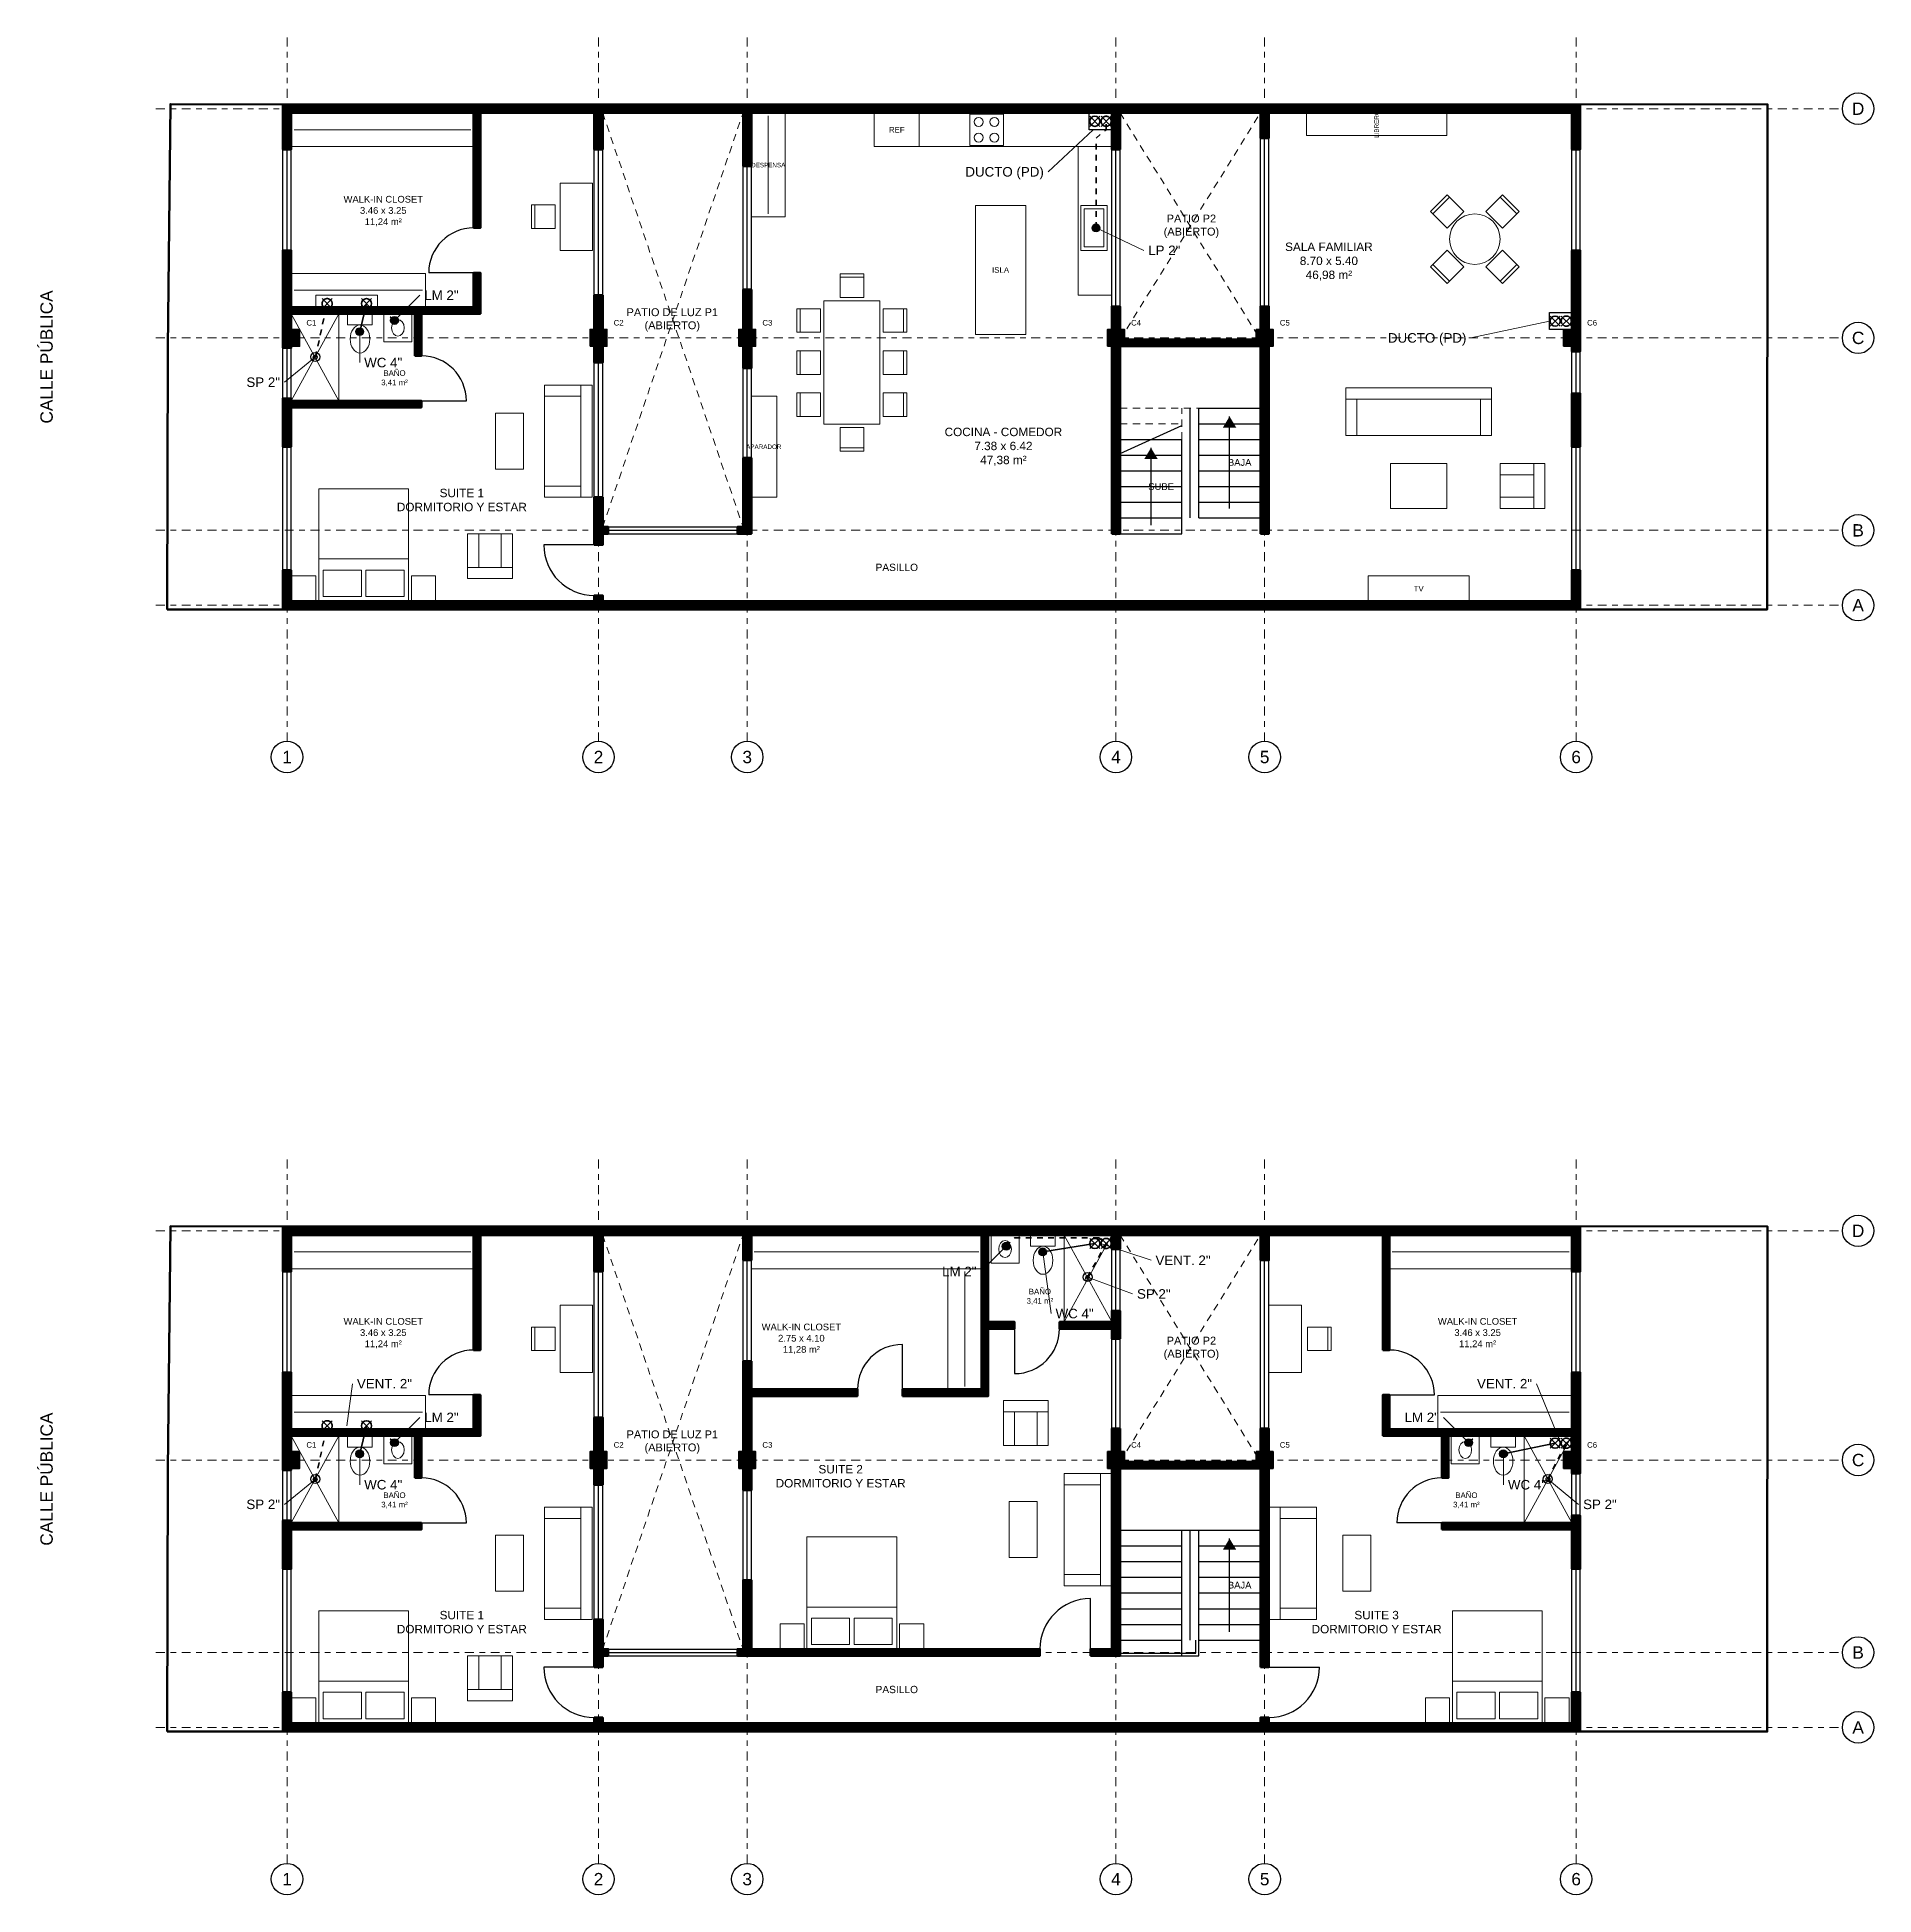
# Model space of a CAD drawing. Header units: metres. Extents: x -2.3 to 30.4, y -42.9 to 10.2.
# Drawn here: x -2.32 to 30.41, y -42.91 to -9.8 of the extents above; entities that cross this region are included whole.
import ezdxf
from ezdxf.enums import TextEntityAlignment as Align

# ---------------------------------------------------------------- set-up
doc = ezdxf.new("R2010")
doc.units = ezdxf.units.M
doc.linetypes.add('CENTER', pattern=[5.08, 3.175, -0.635, 0.635, -0.635])
doc.linetypes.add('DASHED', pattern=[1.524, 1.27, -0.254])
for name, color, linetype, lineweight in [('A-EJES', 8, 'CENTER', 13), ('A-EJES-TXT', 7, 'Continuous', 25), ('A-ESCALERA', 8, 'Continuous', 25), ('A-ESPACIOS', 7, 'Continuous', 25), ('A-MOBILIARIO', 8, 'Continuous', 18), ('A-MURO', 8, 'Continuous', 50), ('A-MURO-TRAMA', 8, 'Continuous', 9), ('A-PROYECCION', 8, 'DASHED', 18), ('A-PUERTA', 8, 'Continuous', 25), ('A-VENTANA', 8, 'Continuous', 25), ('E-COLUMNA', 8, 'Continuous', 35), ('S-ACC', 7, 'Continuous', 25), ('S-AJ', 4, 'DASHED', 35), ('S-AN', 3, 'Continuous', 35), ('S-FINO', 8, 'Continuous', 13), ('S-TXT', 7, 'Continuous', 18), ('T-LINDERO', 8, 'Continuous', 50)]:
    doc.layers.add(name, color=color, linetype=linetype, lineweight=lineweight)
doc.styles.add('ARIAL', font='arial.ttf')
pattern_1 = [(45, (0, 0), (-0.0020205576, 0.0020205576), [])]

msp = doc.modelspace()

# ---------------------------------------------------------------- texts
at = {"layer": 'A-EJES-TXT', "style": 'ARIAL'}
for s, p in [('D', (30.13, -11.075)), ('C', (30.13, -15.16)), ('B', (30.13, -18.59)), ('A', (30.13, -19.925)), ('1', (2.135, -22.63)), ('2', (7.685, -22.63)), ('3', (10.335, -22.63)), ('4', (16.905, -22.63)), ('5', (19.555, -22.63)), ('6', (25.105, -22.63)), ('D', (30.13, -31.075)), ('C', (30.13, -35.16)), ('B', (30.13, -38.59)), ('A', (30.13, -39.925)), ('1', (2.135, -42.63)), ('2', (7.685, -42.63)), ('3', (10.335, -42.63)), ('4', (16.905, -42.63)), ('5', (19.555, -42.63)), ('6', (25.105, -42.63))]:
    msp.add_text(s, height=0.22, dxfattribs=at).set_placement(p, align=Align.MIDDLE_CENTER)
at = {"layer": 'A-ESCALERA', "style": 'ARIAL'}
for s, p in [('BAJA', (19.11, -17.38)), ('SUBE', (17.71, -17.81)), ('BAJA', (19.11, -37.39))]:
    msp.add_text(s, height=0.12, dxfattribs=at).set_placement(p, align=Align.MIDDLE_CENTER)
at = {"layer": 'A-ESPACIOS', "style": 'ARIAL'}
for p in [(-2.15, -15.5), (-2.15, -35.5)]:
    msp.add_text('CALLE PÚBLICA', height=0.22, rotation=90, dxfattribs=at).set_placement(p, align=Align.MIDDLE_CENTER)
for p in [(13, -19.25), (13, -39.25)]:
    msp.add_text('PASILLO', height=0.13, dxfattribs=at).set_placement(p, align=Align.MIDDLE_CENTER)
at = {"layer": 'A-ESPACIOS', "attachment_point": 5, "style": 'ARIAL'}
for s, insert, char_height, width in [('WALK-IN CLOSET\\P3.46 x 3.25\\P11,24 m²', (3.85, -12.9), 0.12, 4), ('PATIO P2\\P(ABIERTO)', (18.25, -13.17), 0.14, 3), ('SALA FAMILIAR\\P8.70 x 5.40\\P46,98 m²', (20.7, -13.8), 0.15, 4), ('PATIO DE LUZ P1\\P(ABIERTO)', (9, -14.84), 0.14, 3), ('BAÑO\\P3,41 m²', (4.05, -15.88), 0.1, 4), ('COCINA - COMEDOR\\P7.38 x 6.42\\P47,38 m²', (14.9, -17.1), 0.15, 4), ('SUITE 1\\PDORMITORIO Y ESTAR', (5.25, -18.05), 0.15, 4), ('BAÑO\\P3,41 m²', (15.55, -32.25), 0.1, 4), ('WALK-IN CLOSET\\P3.46 x 3.25\\P11,24 m²', (3.85, -32.9), 0.12, 4), ('WALK-IN CLOSET\\P2.75 x 4.10\\P11,28 m²', (11.3, -33), 0.12, 4), ('WALK-IN CLOSET\\P3.46 x 3.25\\P11,24 m²', (23.35, -32.9), 0.12, 4), ('PATIO P2\\P(ABIERTO)', (18.25, -33.17), 0.14, 3), ('PATIO DE LUZ P1\\P(ABIERTO)', (9, -34.84), 0.14, 3), ('SUITE 2\\PDORMITORIO Y ESTAR', (12, -35.45), 0.15, 4), ('BAÑO\\P3,41 m²', (4.05, -35.88), 0.1, 4), ('BAÑO\\P3,41 m²', (23.15, -35.88), 0.1, 4), ('SUITE 1\\PDORMITORIO Y ESTAR', (5.25, -38.05), 0.15, 4), ('SUITE 3\\PDORMITORIO Y ESTAR', (21.55, -38.05), 0.15, 4)]:
    msp.add_mtext(s, dxfattribs=dict(at, insert=insert, char_height=char_height, width=width))
at = {"layer": 'A-MOBILIARIO', "style": 'ARIAL'}
msp.add_text('LIBRERO', height=0.08, rotation=90, dxfattribs=at).set_placement((21.55, -11.35), align=Align.MIDDLE_CENTER)
for s, height, p in [('REF', 0.1, (13, -11.45)), ('DESPENSA', 0.08, (10.71, -12.08)), ('ISLA', 0.1, (14.85, -13.95)), ('APARADOR', 0.08, (10.63, -17.1)), ('TV', 0.1, (22.3, -19.63))]:
    msp.add_text(s, height=height, dxfattribs=at).set_placement(p, align=Align.MIDDLE_CENTER)
at = {"layer": 'E-COLUMNA', "style": 'ARIAL'}
for s, p in [('C1', (2.48, -14.89)), ('C2', (7.955, -14.89)), ('C3', (10.605, -14.89)), ('C4', (17.175, -14.89)), ('C5', (19.825, -14.89)), ('C6', (25.3, -14.89)), ('C1', (2.48, -34.89)), ('C2', (7.955, -34.89)), ('C3', (10.605, -34.89)), ('C4', (17.175, -34.89)), ('C5', (19.825, -34.89)), ('C6', (25.3, -34.89))]:
    msp.add_text(s, height=0.1, dxfattribs=at).set_placement(p, align=Align.MIDDLE_LEFT)
at = {"layer": 'S-TXT', "style": 'ARIAL'}
for s, p in [('DUCTO (PD)', (15.62, -12.2)), ('DUCTO (PD)', (23.15, -15.16)), ('SP 2"', (2.01, -15.95)), ('LM 2"', (14.42, -31.8)), ('VENT. 2"', (24.32, -33.8)), ('LM 2"', (22.66, -34.4)), ('SP 2"', (2.01, -35.95))]:
    msp.add_text(s, height=0.17, dxfattribs=at).set_placement(p, align=Align.MIDDLE_RIGHT)
for s, p in [('LP 2"', (17.48, -13.6)), ('LM 2"', (4.58, -14.4)), ('WC 4"', (3.51, -15.6)), ('VENT. 2"', (17.61, -31.6)), ('SP 2"', (17.28, -32.2)), ('WC 4"', (15.83, -32.55)), ('VENT. 2"', (3.38, -33.8)), ('LM 2"', (4.58, -34.4)), ('WC 4"', (3.51, -35.6)), ('WC 4"', (23.89, -35.6)), ('SP 2"', (25.23, -35.95))]:
    msp.add_text(s, height=0.17, dxfattribs=at).set_placement(p, align=Align.MIDDLE_LEFT)

# ---------------------------------------------------------------- hatches: boundary and pattern name
at = {"layer": 'A-MURO-TRAMA'}
h = msp.add_hatch(dxfattribs=at)
h.set_pattern_fill('ANSI31', scale=0.03)
h.set_pattern_definition(pattern_1)
h.paths.add_polyline_path([(2.06, -11.15), (2.06, -11), (25.18, -11), (25.18, -11.15)])
h = msp.add_hatch(dxfattribs=at)
h.set_pattern_fill('ANSI31', scale=0.03)
h.set_pattern_definition(pattern_1)
h.paths.add_polyline_path([(2.06, -11.8), (2.06, -11.15), (2.21, -11.15), (2.21, -11.8)])
h = msp.add_hatch(dxfattribs=at)
h.set_pattern_fill('ANSI31', scale=0.03)
h.set_pattern_definition(pattern_1)
h.paths.add_polyline_path([(5.46, -13.2), (5.46, -11.15), (5.58, -11.15), (5.58, -13.2)])
h = msp.add_hatch(dxfattribs=at)
h.set_pattern_fill('ANSI31', scale=0.03)
h.set_pattern_definition(pattern_1)
h.paths.add_polyline_path([(7.61, -11.8), (7.61, -11.15), (7.76, -11.15), (7.76, -11.8)])
h = msp.add_hatch(dxfattribs=at)
h.set_pattern_fill('ANSI31', scale=0.03)
h.set_pattern_definition(pattern_1)
h.paths.add_polyline_path([(10.26, -12.1), (10.26, -11.15), (10.41, -11.15), (10.41, -12.1)])
h = msp.add_hatch(dxfattribs=at)
h.set_pattern_fill('ANSI31', scale=0.03)
h.set_pattern_definition(pattern_1)
h.paths.add_polyline_path([(16.83, -11.8), (16.83, -11.15), (16.98, -11.15), (16.98, -11.8)])
h = msp.add_hatch(dxfattribs=at)
h.set_pattern_fill('ANSI31', scale=0.03)
h.set_pattern_definition(pattern_1)
h.paths.add_polyline_path([(19.48, -11.6), (19.48, -11.15), (19.63, -11.15), (19.63, -11.6)])
h = msp.add_hatch(dxfattribs=at)
h.set_pattern_fill('ANSI31', scale=0.03)
h.set_pattern_definition(pattern_1)
h.paths.add_polyline_path([(25.03, -11.8), (25.03, -11.15), (25.18, -11.15), (25.18, -11.8)])
h = msp.add_hatch(dxfattribs=at)
h.set_pattern_fill('ANSI31', scale=0.03)
h.set_pattern_definition(pattern_1)
h.paths.add_polyline_path([(2.06, -15.34), (2.06, -13.6), (2.21, -13.6), (2.21, -15.34)])
h = msp.add_hatch(dxfattribs=at)
h.set_pattern_fill('ANSI31', scale=0.03)
h.set_pattern_definition(pattern_1)
h.paths.add_polyline_path([(25.03, -15.4), (25.03, -13.6), (25.18, -13.6), (25.18, -15.4)])
h = msp.add_hatch(dxfattribs=at)
h.set_pattern_fill('ANSI31', scale=0.03)
h.set_pattern_definition(pattern_1)
h.paths.add_polyline_path([(5.46, -14.61), (5.46, -14), (5.58, -14), (5.58, -14.61)])
h = msp.add_hatch(dxfattribs=at)
h.set_pattern_fill('ANSI31', scale=0.03)
h.set_pattern_definition(pattern_1)
h.paths.add_polyline_path([(7.61, -15.6), (7.61, -14.4), (7.76, -14.4), (7.76, -15.6)])
h = msp.add_hatch(dxfattribs=at)
h.set_pattern_fill('ANSI31', scale=0.03)
h.set_pattern_definition(pattern_1)
h.paths.add_polyline_path([(10.26, -15.7), (10.26, -14.3), (10.41, -14.3), (10.41, -15.7)])
h = msp.add_hatch(dxfattribs=at)
h.set_pattern_fill('ANSI31', scale=0.03)
h.set_pattern_definition(pattern_1)
h.paths.add_polyline_path([(2.21, -14.73), (2.21, -14.61), (5.58, -14.61), (5.58, -14.73)])
h = msp.add_hatch(dxfattribs=at)
h.set_pattern_fill('ANSI31', scale=0.03)
h.set_pattern_definition(pattern_1)
h.paths.add_polyline_path([(4.41, -15.48), (4.41, -14.73), (4.53, -14.73), (4.53, -15.48)])
h = msp.add_hatch(dxfattribs=at)
h.set_pattern_fill('ANSI31', scale=0.03)
h.set_pattern_definition(pattern_1)
h.paths.add_polyline_path([(16.83, -18.65), (16.83, -14.6), (16.98, -14.6), (16.98, -18.65)])
h = msp.add_hatch(dxfattribs=at)
h.set_pattern_fill('ANSI31', scale=0.03)
h.set_pattern_definition(pattern_1)
h.paths.add_polyline_path([(19.48, -18.65), (19.48, -14.6), (19.63, -14.6), (19.63, -18.65)])
h = msp.add_hatch(dxfattribs=at)
h.set_pattern_fill('ANSI31', scale=0.03)
h.set_pattern_definition(pattern_1)
h.paths.add_polyline_path([(16.98, -15.31), (16.98, -15.19), (19.48, -15.19), (19.48, -15.31)])
h = msp.add_hatch(dxfattribs=at)
h.set_pattern_fill('ANSI31', scale=0.03)
h.set_pattern_definition(pattern_1)
h.paths.add_polyline_path([(25.03, -17.1), (25.03, -16.15), (25.18, -16.15), (25.18, -17.1)])
h = msp.add_hatch(dxfattribs=at)
h.set_pattern_fill('ANSI31', scale=0.03)
h.set_pattern_definition(pattern_1)
h.paths.add_polyline_path([(2.06, -17.1), (2.06, -16.24), (2.21, -16.24), (2.21, -17.1)])
h = msp.add_hatch(dxfattribs=at)
h.set_pattern_fill('ANSI31', scale=0.03)
h.set_pattern_definition(pattern_1)
h.paths.add_polyline_path([(2.21, -16.4), (2.21, -16.28), (4.53, -16.28), (4.53, -16.4)])
h = msp.add_hatch(dxfattribs=at)
h.set_pattern_fill('ANSI31', scale=0.03)
h.set_pattern_definition(pattern_1)
h.paths.add_polyline_path([(10.26, -18.53), (10.26, -17.3), (10.41, -17.3), (10.41, -18.53)])
h = msp.add_hatch(dxfattribs=at)
h.set_pattern_fill('ANSI31', scale=0.03)
h.set_pattern_definition(pattern_1)
h.paths.add_polyline_path([(7.61, -18.85), (7.61, -18), (7.76, -18), (7.76, -18.85)])
h = msp.add_hatch(dxfattribs=at)
h.set_pattern_fill('ANSI31', scale=0.03)
h.set_pattern_definition(pattern_1)
h.paths.add_polyline_path([(7.76, -18.65), (7.76, -18.53), (7.86, -18.53), (7.86, -18.65)])
h = msp.add_hatch(dxfattribs=at)
h.set_pattern_fill('ANSI31', scale=0.03)
h.set_pattern_definition(pattern_1)
h.paths.add_polyline_path([(10.16, -18.65), (10.16, -18.53), (10.41, -18.53), (10.41, -18.65)])
h = msp.add_hatch(dxfattribs=at)
h.set_pattern_fill('ANSI31', scale=0.03)
h.set_pattern_definition(pattern_1)
h.paths.add_polyline_path([(2.06, -19.85), (2.06, -19.3), (2.21, -19.3), (2.21, -19.85)])
h = msp.add_hatch(dxfattribs=at)
h.set_pattern_fill('ANSI31', scale=0.03)
h.set_pattern_definition(pattern_1)
h.paths.add_polyline_path([(25.03, -19.85), (25.03, -19.3), (25.18, -19.3), (25.18, -19.85)])
h = msp.add_hatch(dxfattribs=at)
h.set_pattern_fill('ANSI31', scale=0.03)
h.set_pattern_definition(pattern_1)
h.paths.add_polyline_path([(2.06, -20), (2.06, -19.85), (25.18, -19.85), (25.18, -20)])
h = msp.add_hatch(dxfattribs=at)
h.set_pattern_fill('ANSI31', scale=0.03)
h.set_pattern_definition(pattern_1)
h.paths.add_polyline_path([(7.61, -19.85), (7.61, -19.75), (7.76, -19.75), (7.76, -19.85)])
h = msp.add_hatch(dxfattribs=at)
h.set_pattern_fill('ANSI31', scale=0.03)
h.set_pattern_definition(pattern_1)
h.paths.add_polyline_path([(2.06, -31.15), (2.06, -31), (25.18, -31), (25.18, -31.15)])
h = msp.add_hatch(dxfattribs=at)
h.set_pattern_fill('ANSI31', scale=0.03)
h.set_pattern_definition(pattern_1)
h.paths.add_polyline_path([(2.06, -31.8), (2.06, -31.15), (2.21, -31.15), (2.21, -31.8)])
h = msp.add_hatch(dxfattribs=at)
h.set_pattern_fill('ANSI31', scale=0.03)
h.set_pattern_definition(pattern_1)
h.paths.add_polyline_path([(5.46, -33.2), (5.46, -31.15), (5.58, -31.15), (5.58, -33.2)])
h = msp.add_hatch(dxfattribs=at)
h.set_pattern_fill('ANSI31', scale=0.03)
h.set_pattern_definition(pattern_1)
h.paths.add_polyline_path([(7.61, -31.8), (7.61, -31.15), (7.76, -31.15), (7.76, -31.8)])
h = msp.add_hatch(dxfattribs=at)
h.set_pattern_fill('ANSI31', scale=0.03)
h.set_pattern_definition(pattern_1)
h.paths.add_polyline_path([(10.26, -31.6), (10.26, -31.15), (10.41, -31.15), (10.41, -31.6)])
h = msp.add_hatch(dxfattribs=at)
h.set_pattern_fill('ANSI31', scale=0.03)
h.set_pattern_definition(pattern_1)
h.paths.add_polyline_path([(14.51, -34.02), (14.51, -31.15), (14.63, -31.15), (14.63, -34.02)])
h = msp.add_hatch(dxfattribs=at)
h.set_pattern_fill('ANSI31', scale=0.03)
h.set_pattern_definition(pattern_1)
h.paths.add_polyline_path([(16.83, -31.4), (16.83, -31.15), (16.98, -31.15), (16.98, -31.4)])
h = msp.add_hatch(dxfattribs=at)
h.set_pattern_fill('ANSI31', scale=0.03)
h.set_pattern_definition(pattern_1)
h.paths.add_polyline_path([(19.48, -31.6), (19.48, -31.15), (19.63, -31.15), (19.63, -31.6)])
h = msp.add_hatch(dxfattribs=at)
h.set_pattern_fill('ANSI31', scale=0.03)
h.set_pattern_definition(pattern_1)
h.paths.add_polyline_path([(21.66, -33.2), (21.66, -31.15), (21.78, -31.15), (21.78, -33.2)])
h = msp.add_hatch(dxfattribs=at)
h.set_pattern_fill('ANSI31', scale=0.03)
h.set_pattern_definition(pattern_1)
h.paths.add_polyline_path([(25.03, -31.8), (25.03, -31.15), (25.18, -31.15), (25.18, -31.8)])
h = msp.add_hatch(dxfattribs=at)
h.set_pattern_fill('ANSI31', scale=0.03)
h.set_pattern_definition(pattern_1)
h.paths.add_polyline_path([(14.51, -32.82), (14.51, -32.7), (14.63, -32.7), (14.63, -32.82)])
h = msp.add_hatch(dxfattribs=at)
h.set_pattern_fill('ANSI31', scale=0.03)
h.set_pattern_definition(pattern_1)
h.paths.add_polyline_path([(14.63, -32.82), (14.63, -32.7), (15.1, -32.7), (15.1, -32.82)])
h = msp.add_hatch(dxfattribs=at)
h.set_pattern_fill('ANSI31', scale=0.03)
h.set_pattern_definition(pattern_1)
h.paths.add_polyline_path([(15.9, -32.82), (15.9, -32.7), (16.83, -32.7), (16.83, -32.82)])
h = msp.add_hatch(dxfattribs=at)
h.set_pattern_fill('ANSI31', scale=0.03)
h.set_pattern_definition(pattern_1)
h.paths.add_polyline_path([(16.83, -33), (16.83, -32.5), (16.98, -32.5), (16.98, -33)])
h = msp.add_hatch(dxfattribs=at)
h.set_pattern_fill('ANSI31', scale=0.03)
h.set_pattern_definition(pattern_1)
h.paths.add_polyline_path([(10.26, -35.7), (10.26, -33.4), (10.41, -33.4), (10.41, -35.7)])
h = msp.add_hatch(dxfattribs=at)
h.set_pattern_fill('ANSI31', scale=0.03)
h.set_pattern_definition(pattern_1)
h.paths.add_polyline_path([(2.06, -35.34), (2.06, -33.6), (2.21, -33.6), (2.21, -35.34)])
h = msp.add_hatch(dxfattribs=at)
h.set_pattern_fill('ANSI31', scale=0.03)
h.set_pattern_definition(pattern_1)
h.paths.add_polyline_path([(25.03, -35.4), (25.03, -33.6), (25.18, -33.6), (25.18, -35.4)])
h = msp.add_hatch(dxfattribs=at)
h.set_pattern_fill('ANSI31', scale=0.03)
h.set_pattern_definition(pattern_1)
h.paths.add_polyline_path([(5.46, -34.61), (5.46, -34), (5.58, -34), (5.58, -34.61)])
h = msp.add_hatch(dxfattribs=at)
h.set_pattern_fill('ANSI31', scale=0.03)
h.set_pattern_definition(pattern_1)
h.paths.add_polyline_path([(10.41, -34.02), (10.41, -33.9), (12.3, -33.9), (12.3, -34.02)])
h = msp.add_hatch(dxfattribs=at)
h.set_pattern_fill('ANSI31', scale=0.03)
h.set_pattern_definition(pattern_1)
h.paths.add_polyline_path([(13.1, -34.02), (13.1, -33.9), (14.51, -33.9), (14.51, -34.02)])
h = msp.add_hatch(dxfattribs=at)
h.set_pattern_fill('ANSI31', scale=0.03)
h.set_pattern_definition(pattern_1)
h.paths.add_polyline_path([(21.66, -34.61), (21.66, -34), (21.78, -34), (21.78, -34.61)])
h = msp.add_hatch(dxfattribs=at)
h.set_pattern_fill('ANSI31', scale=0.03)
h.set_pattern_definition(pattern_1)
h.paths.add_polyline_path([(7.61, -35.6), (7.61, -34.4), (7.76, -34.4), (7.76, -35.6)])
h = msp.add_hatch(dxfattribs=at)
h.set_pattern_fill('ANSI31', scale=0.03)
h.set_pattern_definition(pattern_1)
h.paths.add_polyline_path([(2.21, -34.73), (2.21, -34.61), (5.58, -34.61), (5.58, -34.73)])
h = msp.add_hatch(dxfattribs=at)
h.set_pattern_fill('ANSI31', scale=0.03)
h.set_pattern_definition(pattern_1)
h.paths.add_polyline_path([(4.41, -35.48), (4.41, -34.73), (4.53, -34.73), (4.53, -35.48)])
h = msp.add_hatch(dxfattribs=at)
h.set_pattern_fill('ANSI31', scale=0.03)
h.set_pattern_definition(pattern_1)
h.paths.add_polyline_path([(16.83, -38.65), (16.83, -34.6), (16.98, -34.6), (16.98, -38.65)])
h = msp.add_hatch(dxfattribs=at)
h.set_pattern_fill('ANSI31', scale=0.03)
h.set_pattern_definition(pattern_1)
h.paths.add_polyline_path([(19.48, -38.85), (19.48, -34.6), (19.63, -34.6), (19.63, -38.85)])
h = msp.add_hatch(dxfattribs=at)
h.set_pattern_fill('ANSI31', scale=0.03)
h.set_pattern_definition(pattern_1)
h.paths.add_polyline_path([(21.66, -34.73), (21.66, -34.61), (25.03, -34.61), (25.03, -34.73)])
h = msp.add_hatch(dxfattribs=at)
h.set_pattern_fill('ANSI31', scale=0.03)
h.set_pattern_definition(pattern_1)
h.paths.add_polyline_path([(22.71, -35.48), (22.71, -34.73), (22.83, -34.73), (22.83, -35.48)])
h = msp.add_hatch(dxfattribs=at)
h.set_pattern_fill('ANSI31', scale=0.03)
h.set_pattern_definition(pattern_1)
h.paths.add_polyline_path([(16.98, -35.31), (16.98, -35.19), (19.48, -35.19), (19.48, -35.31)])
h = msp.add_hatch(dxfattribs=at)
h.set_pattern_fill('ANSI31', scale=0.03)
h.set_pattern_definition(pattern_1)
h.paths.add_polyline_path([(2.06, -37.1), (2.06, -36.24), (2.21, -36.24), (2.21, -37.1)])
h = msp.add_hatch(dxfattribs=at)
h.set_pattern_fill('ANSI31', scale=0.03)
h.set_pattern_definition(pattern_1)
h.paths.add_polyline_path([(2.21, -36.4), (2.21, -36.28), (4.53, -36.28), (4.53, -36.4)])
h = msp.add_hatch(dxfattribs=at)
h.set_pattern_fill('ANSI31', scale=0.03)
h.set_pattern_definition(pattern_1)
h.paths.add_polyline_path([(22.71, -36.4), (22.71, -36.28), (25.03, -36.28), (25.03, -36.4)])
h = msp.add_hatch(dxfattribs=at)
h.set_pattern_fill('ANSI31', scale=0.03)
h.set_pattern_definition(pattern_1)
h.paths.add_polyline_path([(25.03, -37.1), (25.03, -36.15), (25.18, -36.15), (25.18, -37.1)])
h = msp.add_hatch(dxfattribs=at)
h.set_pattern_fill('ANSI31', scale=0.03)
h.set_pattern_definition(pattern_1)
h.paths.add_polyline_path([(10.26, -38.53), (10.26, -37.3), (10.41, -37.3), (10.41, -38.53)])
h = msp.add_hatch(dxfattribs=at)
h.set_pattern_fill('ANSI31', scale=0.03)
h.set_pattern_definition(pattern_1)
h.paths.add_polyline_path([(7.61, -38.85), (7.61, -38), (7.76, -38), (7.76, -38.85)])
h = msp.add_hatch(dxfattribs=at)
h.set_pattern_fill('ANSI31', scale=0.03)
h.set_pattern_definition(pattern_1)
h.paths.add_polyline_path([(7.76, -38.65), (7.76, -38.53), (7.86, -38.53), (7.86, -38.65)])
h = msp.add_hatch(dxfattribs=at)
h.set_pattern_fill('ANSI31', scale=0.03)
h.set_pattern_definition(pattern_1)
h.paths.add_polyline_path([(10.16, -38.65), (10.16, -38.53), (10.41, -38.53), (10.41, -38.65)])
h = msp.add_hatch(dxfattribs=at)
h.set_pattern_fill('ANSI31', scale=0.03)
h.set_pattern_definition(pattern_1)
h.paths.add_polyline_path([(10.41, -38.65), (10.41, -38.53), (15.55, -38.53), (15.55, -38.65)])
h = msp.add_hatch(dxfattribs=at)
h.set_pattern_fill('ANSI31', scale=0.03)
h.set_pattern_definition(pattern_1)
h.paths.add_polyline_path([(16.45, -38.65), (16.45, -38.53), (16.83, -38.53), (16.83, -38.65)])
h = msp.add_hatch(dxfattribs=at)
h.set_pattern_fill('ANSI31', scale=0.03)
h.set_pattern_definition(pattern_1)
h.paths.add_polyline_path([(2.06, -39.85), (2.06, -39.3), (2.21, -39.3), (2.21, -39.85)])
h = msp.add_hatch(dxfattribs=at)
h.set_pattern_fill('ANSI31', scale=0.03)
h.set_pattern_definition(pattern_1)
h.paths.add_polyline_path([(25.03, -39.85), (25.03, -39.3), (25.18, -39.3), (25.18, -39.85)])
h = msp.add_hatch(dxfattribs=at)
h.set_pattern_fill('ANSI31', scale=0.03)
h.set_pattern_definition(pattern_1)
h.paths.add_polyline_path([(2.06, -40), (2.06, -39.85), (25.18, -39.85), (25.18, -40)])
h = msp.add_hatch(dxfattribs=at)
h.set_pattern_fill('ANSI31', scale=0.03)
h.set_pattern_definition(pattern_1)
h.paths.add_polyline_path([(7.61, -39.85), (7.61, -39.75), (7.76, -39.75), (7.76, -39.85)])
h = msp.add_hatch(dxfattribs=at)
h.set_pattern_fill('ANSI31', scale=0.03)
h.set_pattern_definition(pattern_1)
h.paths.add_polyline_path([(19.48, -39.85), (19.48, -39.75), (19.63, -39.75), (19.63, -39.85)])
at = {"layer": 'E-COLUMNA'}
for points in [[(2.06, -15.31), (2.06, -15.01), (2.36, -15.01), (2.36, -15.31)], [(7.535, -15.31), (7.535, -15.01), (7.835, -15.01), (7.835, -15.31)], [(10.185, -15.31), (10.185, -15.01), (10.485, -15.01), (10.485, -15.31)], [(16.755, -15.31), (16.755, -15.01), (17.055, -15.01), (17.055, -15.31)], [(19.405, -15.31), (19.405, -15.01), (19.705, -15.01), (19.705, -15.31)], [(24.88, -15.31), (24.88, -15.01), (25.18, -15.01), (25.18, -15.31)], [(2.06, -35.31), (2.06, -35.01), (2.36, -35.01), (2.36, -35.31)], [(7.535, -35.31), (7.535, -35.01), (7.835, -35.01), (7.835, -35.31)], [(10.185, -35.31), (10.185, -35.01), (10.485, -35.01), (10.485, -35.31)], [(16.755, -35.31), (16.755, -35.01), (17.055, -35.01), (17.055, -35.31)], [(19.405, -35.31), (19.405, -35.01), (19.705, -35.01), (19.705, -35.31)], [(24.88, -35.31), (24.88, -35.01), (25.18, -35.01), (25.18, -35.31)]]:
    msp.add_hatch(color=7, dxfattribs=at).paths.add_polyline_path(points)
at = {"layer": 'S-ACC'}
h = msp.add_hatch(color=7, dxfattribs=at)
edge = h.paths.add_edge_path()
edge.add_arc((16.55, -13.2), 0.07, 0, 360)
h = msp.add_hatch(color=7, dxfattribs=at)
edge = h.paths.add_edge_path()
edge.add_arc((4.05, -14.85), 0.07, 0, 360)
h = msp.add_hatch(color=7, dxfattribs=at)
edge = h.paths.add_edge_path()
edge.add_arc((3.43, -15.05), 0.07, 0, 360)
h = msp.add_hatch(color=7, dxfattribs=at)
edge = h.paths.add_edge_path()
edge.add_arc((14.95, -31.35), 0.07, 0, 360)
h = msp.add_hatch(color=7, dxfattribs=at)
edge = h.paths.add_edge_path()
edge.add_arc((15.6, -31.45), 0.07, 0, 360)
h = msp.add_hatch(color=7, dxfattribs=at)
edge = h.paths.add_edge_path()
edge.add_arc((3.43, -35.05), 0.07, 0, 360)
h = msp.add_hatch(color=7, dxfattribs=at)
edge = h.paths.add_edge_path()
edge.add_arc((4.05, -34.85), 0.07, 0, 360)
h = msp.add_hatch(color=7, dxfattribs=at)
edge = h.paths.add_edge_path()
edge.add_arc((23.19, -34.85), 0.07, 0, 360)
h = msp.add_hatch(color=7, dxfattribs=at)
edge = h.paths.add_edge_path()
edge.add_arc((23.81, -35.05), 0.07, 0, 360)

# ---------------------------------------------------------------- linework, layer by layer
at = {"layer": 'A-EJES', "ltscale": 0.05}
for p, q in [((2.135, -22.35), (2.135, -9.8)), ((7.685, -22.35), (7.685, -9.8)), ((10.335, -22.35), (10.335, -9.8)), ((16.905, -22.35), (16.905, -9.8)), ((19.555, -22.35), (19.555, -9.8)), ((25.105, -22.35), (25.105, -9.8)), ((-0.2, -11.075), (29.85, -11.075)), ((-0.2, -15.16), (29.85, -15.16)), ((-0.2, -18.59), (29.85, -18.59)), ((-0.2, -19.925), (29.85, -19.925)), ((2.135, -42.35), (2.135, -29.8)), ((7.685, -42.35), (7.685, -29.8)), ((10.335, -42.35), (10.335, -29.8)), ((16.905, -42.35), (16.905, -29.8)), ((19.555, -42.35), (19.555, -29.8)), ((25.105, -42.35), (25.105, -29.8)), ((-0.2, -31.075), (29.85, -31.075)), ((-0.2, -35.16), (29.85, -35.16)), ((-0.2, -38.59), (29.85, -38.59)), ((-0.2, -39.925), (29.85, -39.925))]:
    msp.add_line(p, q, dxfattribs=at)
at = {"layer": 'A-EJES-TXT'}
for centre in [(30.13, -11.075), (30.13, -15.16), (30.13, -18.59), (30.13, -19.925), (2.135, -22.63), (7.685, -22.63), (10.335, -22.63), (16.905, -22.63), (19.555, -22.63), (25.105, -22.63), (30.13, -31.075), (30.13, -35.16), (30.13, -38.59), (30.13, -39.925), (2.135, -42.63), (7.685, -42.63), (10.335, -42.63), (16.905, -42.63), (19.555, -42.63), (25.105, -42.63)]:
    msp.add_circle(centre, 0.28, dxfattribs=at)
at = {"layer": 'A-ESCALERA'}
for p, q in [((18.23, -18.37), (18.23, -16.41)), ((18.38, -16.41), (19.48, -16.41)), ((18.38, -18.37), (18.38, -16.41)), ((16.98, -17.22), (18.08, -16.72)), ((18.38, -16.69), (19.48, -16.69)), ((18.93, -18.2), (18.93, -16.56)), ((16.98, -16.97), (18.08, -16.97)), ((17.53, -18.5), (17.53, -17.12)), ((18.08, -18.65), (18.08, -16.97)), ((18.38, -16.97), (19.48, -16.97)), ((16.98, -17.25), (18.08, -17.25)), ((16.98, -17.53), (18.08, -17.53)), ((18.38, -17.25), (19.48, -17.25)), ((18.38, -17.53), (19.48, -17.53)), ((16.98, -17.81), (18.08, -17.81)), ((18.38, -17.81), (19.48, -17.81)), ((16.98, -18.09), (18.08, -18.09)), ((18.38, -18.09), (19.48, -18.09)), ((16.98, -18.37), (18.08, -18.37)), ((18.38, -18.37), (19.48, -18.37)), ((16.98, -18.65), (18.08, -18.65)), ((16.98, -36.41), (18.08, -36.41)), ((16.98, -36.41), (19.48, -36.41)), ((18.08, -38.65), (18.08, -36.41)), ((18.23, -38.37), (18.23, -36.41)), ((18.38, -36.41), (19.48, -36.41)), ((18.38, -38.37), (18.38, -36.41)), ((16.98, -36.69), (18.08, -36.69)), ((18.38, -36.69), (19.48, -36.69)), ((18.93, -38.22), (18.93, -36.56)), ((16.98, -36.97), (18.08, -36.97)), ((18.38, -36.97), (19.48, -36.97)), ((16.98, -37.25), (18.08, -37.25)), ((18.38, -37.25), (19.48, -37.25)), ((16.98, -37.53), (18.08, -37.53)), ((18.38, -37.53), (19.48, -37.53)), ((16.98, -37.81), (18.08, -37.81)), ((18.38, -37.81), (19.48, -37.81)), ((16.98, -38.09), (18.08, -38.09)), ((16.98, -38.37), (18.08, -38.37)), ((18.38, -38.09), (19.48, -38.09)), ((18.38, -38.37), (19.48, -38.37)), ((16.98, -38.65), (18.08, -38.65))]:
    msp.add_line(p, q, dxfattribs=at)
for points in [[(16.98, -38.65), (18.38, -38.65), (18.38, -38.37)], [(16.98, -38.6), (18.33, -38.6), (18.33, -38.37)]]:
    msp.add_lwpolyline(points, dxfattribs=at)
for points in [[(18.93, -16.56), (18.81, -16.76), (19.05, -16.76)], [(17.53, -17.12), (17.41, -17.32), (17.65, -17.32)], [(18.93, -36.56), (18.81, -36.76), (19.05, -36.76)]]:
    msp.add_solid(points, dxfattribs=at)
at = {"layer": 'A-MOBILIARIO'}
for p, q in [((10.71, -12.95), (10.71, -11.2)), ((2.26, -11.45), (5.41, -11.45)), ((2.26, -14.31), (4.55, -14.31)), ((2.21, -16.28), (3.06, -14.73)), ((2.21, -14.73), (3.06, -16.28)), ((2.7, -19.1), (4.3, -19.1)), ((2.26, -31.45), (5.41, -31.45)), ((10.46, -31.45), (14.46, -31.45)), ((15.98, -32.7), (16.83, -31.15)), ((15.98, -31.15), (16.83, -32.7)), ((21.83, -31.45), (24.98, -31.45)), ((14.21, -33.85), (14.21, -31.8)), ((2.26, -34.31), (4.55, -34.31)), ((22.69, -34.31), (24.98, -34.31)), ((2.21, -36.28), (3.06, -34.73)), ((2.21, -34.73), (3.06, -36.28)), ((24.18, -36.28), (25.03, -34.73)), ((24.18, -34.73), (25.03, -36.28)), ((11.4, -37.78), (13, -37.78)), ((2.7, -39.1), (4.3, -39.1)), ((22.9, -39.1), (24.5, -39.1))]:
    msp.add_line(p, q, dxfattribs=at)
for points in [[(2.21, -11.75), (2.21, -11.15), (5.46, -11.15), (5.46, -11.75)], [(10.41, -13), (10.41, -11.15), (11.01, -11.15), (11.01, -13)], [(12.6, -11.75), (12.6, -11.15), (13.4, -11.15), (13.4, -11.75)], [(13.4, -11.75), (13.4, -11.15), (16.83, -11.15), (16.83, -11.75)], [(14.3, -11.73), (14.3, -11.17), (14.9, -11.17), (14.9, -11.73)], [(20.3, -11.55), (20.3, -11.15), (22.8, -11.15), (22.8, -11.55)], [(16.23, -14.4), (16.23, -11.75), (16.83, -11.75), (16.83, -14.4)], [(7, -13.6), (7, -12.4), (7.58, -12.4), (7.58, -13.6)], [(6.49, -12.79), (6.49, -13.21), (6.91, -13.21), (6.91, -12.79)], [(6.49, -12.79), (6.49, -13.21), (6.55, -13.21), (6.55, -12.79)], [(14.4, -15.1), (14.4, -12.8), (15.3, -12.8), (15.3, -15.1)], [(16.28, -13.6), (16.28, -12.8), (16.75, -12.8), (16.75, -13.6)], [(16.34, -13.54), (16.34, -12.86), (16.69, -12.86), (16.69, -13.54)], [(22.805, -12.608), (22.508, -12.905), (22.805, -13.202), (23.102, -12.905)], [(22.805, -12.608), (22.508, -12.905), (22.5505, -12.9475), (22.8475, -12.6505)], [(24.092, -12.905), (23.795, -12.608), (23.498, -12.905), (23.795, -13.202)], [(24.092, -12.905), (23.795, -12.608), (23.7525, -12.6505), (24.0495, -12.9475)], [(22.508, -13.895), (22.805, -14.192), (23.102, -13.895), (22.805, -13.598)], [(22.508, -13.895), (22.805, -14.192), (22.8475, -14.1495), (22.5505, -13.8525)], [(23.795, -14.192), (24.092, -13.895), (23.795, -13.598), (23.498, -13.895)], [(23.795, -14.192), (24.092, -13.895), (24.0495, -13.8525), (23.7525, -14.1495)], [(2.21, -14.61), (2.21, -14.01), (4.6, -14.01), (4.6, -14.61)], [(12.41, -14.02), (11.99, -14.02), (11.99, -14.44), (12.41, -14.44)], [(12.41, -14.02), (11.99, -14.02), (11.99, -14.08), (12.41, -14.08)], [(11.7, -16.7), (11.7, -14.5), (12.7, -14.5), (12.7, -16.7)], [(2.21, -16.28), (2.21, -14.73), (3.06, -14.73), (3.06, -16.28)], [(3.655, -14.73), (3.215, -14.73), (3.215, -14.93), (3.655, -14.93)], [(3.86, -15.23), (3.86, -14.73), (4.36, -14.73), (4.36, -15.23)], [(11.22, -14.64), (11.22, -15.06), (11.64, -15.06), (11.64, -14.64)], [(11.22, -14.64), (11.22, -15.06), (11.28, -15.06), (11.28, -14.64)], [(13.18, -15.06), (13.18, -14.64), (12.76, -14.64), (12.76, -15.06)], [(13.18, -15.06), (13.18, -14.64), (13.12, -14.64), (13.12, -15.06)], [(11.22, -15.39), (11.22, -15.81), (11.64, -15.81), (11.64, -15.39)], [(11.22, -15.39), (11.22, -15.81), (11.28, -15.81), (11.28, -15.39)], [(13.18, -15.81), (13.18, -15.39), (12.76, -15.39), (12.76, -15.81)], [(13.18, -15.81), (13.18, -15.39), (13.12, -15.39), (13.12, -15.81)], [(6.72, -18), (6.72, -16), (7.57, -16), (7.57, -18)], [(6.72, -16.2), (6.72, -16), (7.37, -16), (7.37, -16.2)], [(7.37, -18), (7.37, -16), (7.57, -16), (7.57, -18)], [(10.41, -18), (10.41, -16.2), (10.86, -16.2), (10.86, -18)], [(11.22, -16.14), (11.22, -16.56), (11.64, -16.56), (11.64, -16.14)], [(11.22, -16.14), (11.22, -16.56), (11.28, -16.56), (11.28, -16.14)], [(13.18, -16.56), (13.18, -16.14), (12.76, -16.14), (12.76, -16.56)], [(13.18, -16.56), (13.18, -16.14), (13.12, -16.14), (13.12, -16.56)], [(21, -16.9), (21, -16.05), (23.6, -16.05), (23.6, -16.9)], [(21, -16.25), (21, -16.05), (23.6, -16.05), (23.6, -16.25)], [(5.85, -17.5), (5.85, -16.5), (6.35, -16.5), (6.35, -17.5)], [(21, -16.9), (21, -16.25), (21.2, -16.25), (21.2, -16.9)], [(23.4, -16.9), (23.4, -16.25), (23.6, -16.25), (23.6, -16.9)], [(11.99, -17.18), (12.41, -17.18), (12.41, -16.76), (11.99, -16.76)], [(11.99, -17.18), (12.41, -17.18), (12.41, -17.12), (11.99, -17.12)], [(21.8, -18.2), (21.8, -17.4), (22.8, -17.4), (22.8, -18.2)], [(23.75, -18.2), (23.75, -17.4), (24.55, -17.4), (24.55, -18.2)], [(23.75, -17.6), (23.75, -17.4), (24.35, -17.4), (24.35, -17.6)], [(24.35, -18.2), (24.35, -17.4), (24.55, -17.4), (24.55, -18.2)], [(2.7, -19.85), (2.7, -17.85), (4.3, -17.85), (4.3, -19.85)], [(6.72, -18), (6.72, -17.8), (7.37, -17.8), (7.37, -18)], [(23.75, -18.2), (23.75, -18), (24.35, -18), (24.35, -18.2)], [(5.35, -19.45), (5.35, -18.65), (6.15, -18.65), (6.15, -19.45)], [(5.35, -19.25), (5.35, -18.65), (5.55, -18.65), (5.55, -19.25)], [(5.95, -19.25), (5.95, -18.65), (6.15, -18.65), (6.15, -19.25)], [(2.22, -19.85), (2.22, -19.4), (2.65, -19.4), (2.65, -19.85)], [(2.78, -19.77), (2.78, -19.3), (3.46, -19.3), (3.46, -19.77)], [(3.54, -19.77), (3.54, -19.3), (4.22, -19.3), (4.22, -19.77)], [(4.35, -19.85), (4.35, -19.4), (4.78, -19.4), (4.78, -19.85)], [(5.35, -19.45), (5.35, -19.25), (6.15, -19.25), (6.15, -19.45)], [(21.4, -19.85), (21.4, -19.4), (23.2, -19.4), (23.2, -19.85)], [(2.21, -31.75), (2.21, -31.15), (5.46, -31.15), (5.46, -31.75)], [(10.41, -31.75), (10.41, -31.15), (14.51, -31.15), (14.51, -31.75)], [(14.68, -31.65), (14.68, -31.15), (15.18, -31.15), (15.18, -31.65)], [(15.825, -31.15), (15.385, -31.15), (15.385, -31.35), (15.825, -31.35)], [(15.98, -32.7), (15.98, -31.15), (16.83, -31.15), (16.83, -32.7)], [(21.78, -31.75), (21.78, -31.15), (25.03, -31.15), (25.03, -31.75)], [(13.91, -33.9), (13.91, -31.75), (14.51, -31.75), (14.51, -33.9)], [(7, -33.6), (7, -32.4), (7.58, -32.4), (7.58, -33.6)], [(19.63, -33.6), (19.63, -32.4), (20.21, -32.4), (20.21, -33.6)], [(6.49, -32.79), (6.49, -33.21), (6.91, -33.21), (6.91, -32.79)], [(6.49, -32.79), (6.49, -33.21), (6.55, -33.21), (6.55, -32.79)], [(20.74, -33.21), (20.74, -32.79), (20.32, -32.79), (20.32, -33.21)], [(20.74, -33.21), (20.74, -32.79), (20.68, -32.79), (20.68, -33.21)], [(2.21, -34.61), (2.21, -34.01), (4.6, -34.01), (4.6, -34.61)], [(14.9, -34.9), (14.9, -34.1), (15.7, -34.1), (15.7, -34.9)], [(14.9, -34.3), (14.9, -34.1), (15.7, -34.1), (15.7, -34.3)], [(22.64, -34.61), (22.64, -34.01), (25.03, -34.01), (25.03, -34.61)], [(14.9, -34.9), (14.9, -34.3), (15.1, -34.3), (15.1, -34.9)], [(15.5, -34.9), (15.5, -34.3), (15.7, -34.3), (15.7, -34.9)], [(2.21, -36.28), (2.21, -34.73), (3.06, -34.73), (3.06, -36.28)], [(3.655, -34.73), (3.215, -34.73), (3.215, -34.93), (3.655, -34.93)], [(3.86, -35.23), (3.86, -34.73), (4.36, -34.73), (4.36, -35.23)], [(22.88, -35.23), (22.88, -34.73), (23.38, -34.73), (23.38, -35.23)], [(24.025, -34.73), (23.585, -34.73), (23.585, -34.93), (24.025, -34.93)], [(24.18, -36.28), (24.18, -34.73), (25.03, -34.73), (25.03, -36.28)], [(15.98, -37.4), (15.98, -35.4), (16.83, -35.4), (16.83, -37.4)], [(15.98, -35.6), (15.98, -35.4), (16.63, -35.4), (16.63, -35.6)], [(16.63, -37.4), (16.63, -35.4), (16.83, -35.4), (16.83, -37.4)], [(6.72, -38), (6.72, -36), (7.57, -36), (7.57, -38)], [(6.72, -36.2), (6.72, -36), (7.37, -36), (7.37, -36.2)], [(7.37, -38), (7.37, -36), (7.57, -36), (7.57, -38)], [(15, -36.9), (15, -35.9), (15.5, -35.9), (15.5, -36.9)], [(19.63, -38), (19.63, -36), (20.48, -36), (20.48, -38)], [(19.63, -38), (19.63, -36), (19.83, -36), (19.83, -38)], [(19.83, -36.2), (19.83, -36), (20.48, -36), (20.48, -36.2)], [(5.85, -37.5), (5.85, -36.5), (6.35, -36.5), (6.35, -37.5)], [(11.4, -38.53), (11.4, -36.53), (13, -36.53), (13, -38.53)], [(20.95, -37.5), (20.95, -36.5), (21.45, -36.5), (21.45, -37.5)], [(15.98, -37.4), (15.98, -37.2), (16.63, -37.2), (16.63, -37.4)], [(2.7, -39.85), (2.7, -37.85), (4.3, -37.85), (4.3, -39.85)], [(6.72, -38), (6.72, -37.8), (7.37, -37.8), (7.37, -38)], [(11.48, -38.45), (11.48, -37.98), (12.16, -37.98), (12.16, -38.45)], [(12.24, -38.45), (12.24, -37.98), (12.92, -37.98), (12.92, -38.45)], [(19.83, -38), (19.83, -37.8), (20.48, -37.8), (20.48, -38)], [(22.9, -39.85), (22.9, -37.85), (24.5, -37.85), (24.5, -39.85)], [(10.92, -38.53), (10.92, -38.08), (11.35, -38.08), (11.35, -38.53)], [(13.05, -38.53), (13.05, -38.08), (13.48, -38.08), (13.48, -38.53)], [(5.35, -39.45), (5.35, -38.65), (6.15, -38.65), (6.15, -39.45)], [(5.35, -39.25), (5.35, -38.65), (5.55, -38.65), (5.55, -39.25)], [(5.95, -39.25), (5.95, -38.65), (6.15, -38.65), (6.15, -39.25)], [(2.22, -39.85), (2.22, -39.4), (2.65, -39.4), (2.65, -39.85)], [(2.78, -39.77), (2.78, -39.3), (3.46, -39.3), (3.46, -39.77)], [(3.54, -39.77), (3.54, -39.3), (4.22, -39.3), (4.22, -39.77)], [(4.35, -39.85), (4.35, -39.4), (4.78, -39.4), (4.78, -39.85)], [(5.35, -39.45), (5.35, -39.25), (6.15, -39.25), (6.15, -39.45)], [(22.42, -39.85), (22.42, -39.4), (22.85, -39.4), (22.85, -39.85)], [(22.98, -39.77), (22.98, -39.3), (23.66, -39.3), (23.66, -39.77)], [(23.74, -39.77), (23.74, -39.3), (24.42, -39.3), (24.42, -39.77)], [(24.55, -39.85), (24.55, -39.4), (24.98, -39.4), (24.98, -39.85)]]:
    msp.add_lwpolyline(points, close=True, dxfattribs=at)
for centre, radius in [((14.46, -11.31), 0.08), ((14.74, -11.31), 0.08), ((14.46, -11.59), 0.08), ((14.74, -11.59), 0.08), ((23.3, -13.4), 0.45), ((2.635, -15.505), 0.04), ((16.405, -31.925), 0.04), ((2.635, -35.505), 0.04), ((24.605, -35.505), 0.04)]:
    msp.add_circle(centre, radius, dxfattribs=at)
for centre, major_axis, ratio in [((4.11, -14.98), (0, 0.15), 0.75), ((3.435, -15.18), (0, -0.25), 0.7), ((14.93, -31.4), (0, 0.15), 0.75), ((15.605, -31.6), (0, -0.25), 0.7), ((3.435, -35.18), (0, -0.25), 0.7), ((4.11, -34.98), (0, 0.15), 0.75), ((23.13, -34.98), (0, 0.15), 0.75), ((23.805, -35.18), (0, -0.25), 0.7)]:
    msp.add_ellipse(centre, major_axis=major_axis, ratio=ratio, dxfattribs=at)
at = {"layer": 'A-MURO'}
for points in [[(2.06, -11.15), (2.06, -11), (25.18, -11), (25.18, -11.15)], [(2.06, -11.8), (2.06, -11.15), (2.21, -11.15), (2.21, -11.8)], [(5.46, -13.2), (5.46, -11.15), (5.58, -11.15), (5.58, -13.2)], [(7.61, -11.8), (7.61, -11.15), (7.76, -11.15), (7.76, -11.8)], [(10.26, -12.1), (10.26, -11.15), (10.41, -11.15), (10.41, -12.1)], [(16.83, -11.8), (16.83, -11.15), (16.98, -11.15), (16.98, -11.8)], [(19.48, -11.6), (19.48, -11.15), (19.63, -11.15), (19.63, -11.6)], [(25.03, -11.8), (25.03, -11.15), (25.18, -11.15), (25.18, -11.8)], [(2.06, -15.34), (2.06, -13.6), (2.21, -13.6), (2.21, -15.34)], [(25.03, -15.4), (25.03, -13.6), (25.18, -13.6), (25.18, -15.4)], [(5.46, -14.61), (5.46, -14), (5.58, -14), (5.58, -14.61)], [(7.61, -15.6), (7.61, -14.4), (7.76, -14.4), (7.76, -15.6)], [(10.26, -15.7), (10.26, -14.3), (10.41, -14.3), (10.41, -15.7)], [(2.21, -14.73), (2.21, -14.61), (5.58, -14.61), (5.58, -14.73)], [(4.41, -15.48), (4.41, -14.73), (4.53, -14.73), (4.53, -15.48)], [(16.83, -18.65), (16.83, -14.6), (16.98, -14.6), (16.98, -18.65)], [(19.48, -18.65), (19.48, -14.6), (19.63, -14.6), (19.63, -18.65)], [(16.98, -15.31), (16.98, -15.19), (19.48, -15.19), (19.48, -15.31)], [(25.03, -17.1), (25.03, -16.15), (25.18, -16.15), (25.18, -17.1)], [(2.06, -17.1), (2.06, -16.24), (2.21, -16.24), (2.21, -17.1)], [(2.21, -16.4), (2.21, -16.28), (4.53, -16.28), (4.53, -16.4)], [(10.26, -18.53), (10.26, -17.3), (10.41, -17.3), (10.41, -18.53)], [(7.61, -18.85), (7.61, -18), (7.76, -18), (7.76, -18.85)], [(7.76, -18.65), (7.76, -18.53), (7.86, -18.53), (7.86, -18.65)], [(10.16, -18.65), (10.16, -18.53), (10.41, -18.53), (10.41, -18.65)], [(2.06, -19.85), (2.06, -19.3), (2.21, -19.3), (2.21, -19.85)], [(25.03, -19.85), (25.03, -19.3), (25.18, -19.3), (25.18, -19.85)], [(2.06, -20), (2.06, -19.85), (25.18, -19.85), (25.18, -20)], [(7.61, -19.85), (7.61, -19.75), (7.76, -19.75), (7.76, -19.85)], [(2.06, -31.15), (2.06, -31), (25.18, -31), (25.18, -31.15)], [(2.06, -31.8), (2.06, -31.15), (2.21, -31.15), (2.21, -31.8)], [(5.46, -33.2), (5.46, -31.15), (5.58, -31.15), (5.58, -33.2)], [(7.61, -31.8), (7.61, -31.15), (7.76, -31.15), (7.76, -31.8)], [(10.26, -31.6), (10.26, -31.15), (10.41, -31.15), (10.41, -31.6)], [(14.51, -34.02), (14.51, -31.15), (14.63, -31.15), (14.63, -34.02)], [(16.83, -31.4), (16.83, -31.15), (16.98, -31.15), (16.98, -31.4)], [(19.48, -31.6), (19.48, -31.15), (19.63, -31.15), (19.63, -31.6)], [(21.66, -33.2), (21.66, -31.15), (21.78, -31.15), (21.78, -33.2)], [(25.03, -31.8), (25.03, -31.15), (25.18, -31.15), (25.18, -31.8)], [(14.51, -32.82), (14.51, -32.7), (14.63, -32.7), (14.63, -32.82)], [(14.63, -32.82), (14.63, -32.7), (15.1, -32.7), (15.1, -32.82)], [(15.9, -32.82), (15.9, -32.7), (16.83, -32.7), (16.83, -32.82)], [(16.83, -33), (16.83, -32.5), (16.98, -32.5), (16.98, -33)], [(10.26, -35.7), (10.26, -33.4), (10.41, -33.4), (10.41, -35.7)], [(2.06, -35.34), (2.06, -33.6), (2.21, -33.6), (2.21, -35.34)], [(25.03, -35.4), (25.03, -33.6), (25.18, -33.6), (25.18, -35.4)], [(5.46, -34.61), (5.46, -34), (5.58, -34), (5.58, -34.61)], [(10.41, -34.02), (10.41, -33.9), (12.3, -33.9), (12.3, -34.02)], [(13.1, -34.02), (13.1, -33.9), (14.51, -33.9), (14.51, -34.02)], [(21.66, -34.61), (21.66, -34), (21.78, -34), (21.78, -34.61)], [(7.61, -35.6), (7.61, -34.4), (7.76, -34.4), (7.76, -35.6)], [(2.21, -34.73), (2.21, -34.61), (5.58, -34.61), (5.58, -34.73)], [(4.41, -35.48), (4.41, -34.73), (4.53, -34.73), (4.53, -35.48)], [(16.83, -38.65), (16.83, -34.6), (16.98, -34.6), (16.98, -38.65)], [(19.48, -38.85), (19.48, -34.6), (19.63, -34.6), (19.63, -38.85)], [(21.66, -34.73), (21.66, -34.61), (25.03, -34.61), (25.03, -34.73)], [(22.71, -35.48), (22.71, -34.73), (22.83, -34.73), (22.83, -35.48)], [(16.98, -35.31), (16.98, -35.19), (19.48, -35.19), (19.48, -35.31)], [(2.06, -37.1), (2.06, -36.24), (2.21, -36.24), (2.21, -37.1)], [(2.21, -36.4), (2.21, -36.28), (4.53, -36.28), (4.53, -36.4)], [(22.71, -36.4), (22.71, -36.28), (25.03, -36.28), (25.03, -36.4)], [(25.03, -37.1), (25.03, -36.15), (25.18, -36.15), (25.18, -37.1)], [(10.26, -38.53), (10.26, -37.3), (10.41, -37.3), (10.41, -38.53)], [(7.61, -38.85), (7.61, -38), (7.76, -38), (7.76, -38.85)], [(7.76, -38.65), (7.76, -38.53), (7.86, -38.53), (7.86, -38.65)], [(10.16, -38.65), (10.16, -38.53), (10.41, -38.53), (10.41, -38.65)], [(10.41, -38.65), (10.41, -38.53), (15.55, -38.53), (15.55, -38.65)], [(16.45, -38.65), (16.45, -38.53), (16.83, -38.53), (16.83, -38.65)], [(2.06, -39.85), (2.06, -39.3), (2.21, -39.3), (2.21, -39.85)], [(25.03, -39.85), (25.03, -39.3), (25.18, -39.3), (25.18, -39.85)], [(2.06, -40), (2.06, -39.85), (25.18, -39.85), (25.18, -40)], [(7.61, -39.85), (7.61, -39.75), (7.76, -39.75), (7.76, -39.85)], [(19.48, -39.85), (19.48, -39.75), (19.63, -39.75), (19.63, -39.85)]]:
    msp.add_lwpolyline(points, close=True, dxfattribs=at)
at = {"layer": 'A-PROYECCION', "ltscale": 0.1}
for p, q in [((7.76, -18.53), (10.26, -11.15)), ((7.76, -11.15), (10.26, -18.53)), ((16.98, -15.19), (19.48, -11.15)), ((16.98, -11.15), (19.48, -15.19)), ((16.98, -16.41), (18.08, -16.41)), ((16.98, -16.41), (19.48, -16.41)), ((18.08, -16.97), (18.08, -16.41)), ((16.98, -16.69), (18.08, -16.69)), ((7.76, -38.53), (10.26, -31.15)), ((7.76, -31.15), (10.26, -38.53)), ((16.98, -35.19), (19.48, -31.15)), ((16.98, -31.15), (19.48, -35.19))]:
    msp.add_line(p, q, dxfattribs=at)
at = {"layer": 'A-PUERTA'}
for p, q in [((5.46, -14), (4.66, -14)), ((4.53, -16.28), (5.33, -16.28)), ((7.61, -18.85), (6.71, -18.85)), ((13.1, -33.9), (13.1, -33.1)), ((15.1, -32.82), (15.1, -33.62)), ((5.46, -34), (4.66, -34)), ((21.78, -34), (22.58, -34)), ((4.53, -36.28), (5.33, -36.28)), ((22.71, -36.28), (21.91, -36.28)), ((16.45, -38.53), (16.45, -37.63)), ((7.61, -38.85), (6.71, -38.85)), ((19.63, -38.85), (20.53, -38.85))]:
    msp.add_line(p, q, dxfattribs=at)
for centre, radius, start, end in [((5.46, -14), 0.8, 90, 180), ((4.53, -16.28), 0.8, 0, 90), ((7.61, -18.85), 0.9, 180, -90), ((13.1, -33.9), 0.8, 90, 180), ((15.1, -32.82), 0.8, -90, 0), ((5.46, -34), 0.8, 90, 180), ((21.78, -34), 0.8, 0, 90), ((4.53, -36.28), 0.8, 0, 90), ((22.71, -36.28), 0.8, 90, 180), ((16.45, -38.53), 0.9, 90, 180), ((7.61, -38.85), 0.9, 180, -90), ((19.63, -38.85), 0.9, -90, 0)]:
    msp.add_arc(centre, radius, start, end, dxfattribs=at)
at = {"layer": 'A-VENTANA'}
for p, q in [((2.06, -13.6), (2.06, -11.8)), ((2.06, -11.8), (2.21, -11.8)), ((2.135, -13.6), (2.135, -11.8)), ((2.21, -13.6), (2.21, -11.8)), ((7.61, -14.4), (7.61, -11.8)), ((7.61, -11.8), (7.76, -11.8)), ((7.685, -14.4), (7.685, -11.8)), ((7.76, -14.4), (7.76, -11.8)), ((16.83, -14.6), (16.83, -11.8)), ((16.83, -11.8), (16.98, -11.8)), ((16.905, -14.6), (16.905, -11.8)), ((16.98, -14.6), (16.98, -11.8)), ((19.48, -14.6), (19.48, -11.6)), ((19.48, -11.6), (19.63, -11.6)), ((19.555, -14.6), (19.555, -11.6)), ((19.63, -14.6), (19.63, -11.6)), ((25.03, -13.6), (25.03, -11.8)), ((25.03, -11.8), (25.18, -11.8)), ((25.105, -13.6), (25.105, -11.8)), ((25.18, -13.6), (25.18, -11.8)), ((10.26, -14.3), (10.26, -12.1)), ((10.26, -12.1), (10.41, -12.1)), ((10.335, -14.3), (10.335, -12.1)), ((10.41, -14.3), (10.41, -12.1)), ((2.06, -13.6), (2.21, -13.6)), ((25.03, -13.6), (25.18, -13.6)), ((7.61, -14.4), (7.76, -14.4)), ((10.26, -14.3), (10.41, -14.3)), ((16.83, -14.6), (16.98, -14.6)), ((19.48, -14.6), (19.63, -14.6)), ((2.06, -16.24), (2.06, -15.34)), ((2.06, -15.34), (2.21, -15.34)), ((2.135, -16.24), (2.135, -15.34)), ((2.21, -16.24), (2.21, -15.34)), ((25.03, -16.15), (25.03, -15.4)), ((25.03, -15.4), (25.18, -15.4)), ((25.105, -16.15), (25.105, -15.4)), ((25.18, -16.15), (25.18, -15.4)), ((7.61, -18), (7.61, -15.6)), ((7.61, -15.6), (7.76, -15.6)), ((7.685, -18), (7.685, -15.6)), ((7.76, -18), (7.76, -15.6)), ((10.26, -17.3), (10.26, -15.7)), ((10.26, -15.7), (10.41, -15.7)), ((10.335, -17.3), (10.335, -15.7)), ((10.41, -17.3), (10.41, -15.7)), ((25.03, -16.15), (25.18, -16.15)), ((2.06, -16.24), (2.21, -16.24)), ((2.06, -19.3), (2.06, -17.1)), ((2.06, -17.1), (2.21, -17.1)), ((2.135, -19.3), (2.135, -17.1)), ((2.21, -19.3), (2.21, -17.1)), ((25.03, -19.3), (25.03, -17.1)), ((25.03, -17.1), (25.18, -17.1)), ((25.105, -19.3), (25.105, -17.1)), ((25.18, -19.3), (25.18, -17.1)), ((10.26, -17.3), (10.41, -17.3)), ((7.61, -18), (7.76, -18)), ((7.86, -18.53), (10.16, -18.53)), ((7.86, -18.65), (7.86, -18.53)), ((10.16, -18.65), (10.16, -18.53)), ((7.86, -18.59), (10.16, -18.59)), ((7.86, -18.65), (10.16, -18.65)), ((2.06, -19.3), (2.21, -19.3)), ((25.03, -19.3), (25.18, -19.3)), ((16.83, -32.5), (16.83, -31.4)), ((16.83, -31.4), (16.98, -31.4)), ((16.905, -32.5), (16.905, -31.4)), ((16.98, -32.5), (16.98, -31.4)), ((10.26, -33.4), (10.26, -31.6)), ((10.26, -31.6), (10.41, -31.6)), ((10.335, -33.4), (10.335, -31.6)), ((10.41, -33.4), (10.41, -31.6)), ((19.48, -34.6), (19.48, -31.6)), ((19.48, -31.6), (19.63, -31.6)), ((19.555, -34.6), (19.555, -31.6)), ((19.63, -34.6), (19.63, -31.6)), ((2.06, -33.6), (2.06, -31.8)), ((2.06, -31.8), (2.21, -31.8)), ((2.135, -33.6), (2.135, -31.8)), ((2.21, -33.6), (2.21, -31.8)), ((7.61, -34.4), (7.61, -31.8)), ((7.61, -31.8), (7.76, -31.8)), ((7.685, -34.4), (7.685, -31.8)), ((7.76, -34.4), (7.76, -31.8)), ((25.03, -33.6), (25.03, -31.8)), ((25.03, -31.8), (25.18, -31.8)), ((25.105, -33.6), (25.105, -31.8)), ((25.18, -33.6), (25.18, -31.8)), ((16.83, -32.5), (16.98, -32.5)), ((16.83, -34.6), (16.83, -33)), ((16.83, -33), (16.98, -33)), ((16.905, -34.6), (16.905, -33)), ((16.98, -34.6), (16.98, -33)), ((10.26, -33.4), (10.41, -33.4)), ((2.06, -33.6), (2.21, -33.6)), ((25.03, -33.6), (25.18, -33.6)), ((7.61, -34.4), (7.76, -34.4)), ((16.83, -34.6), (16.98, -34.6)), ((19.48, -34.6), (19.63, -34.6)), ((2.06, -36.24), (2.06, -35.34)), ((2.06, -35.34), (2.21, -35.34)), ((2.135, -36.24), (2.135, -35.34)), ((2.21, -36.24), (2.21, -35.34)), ((25.03, -36.15), (25.03, -35.4)), ((25.03, -35.4), (25.18, -35.4)), ((25.105, -36.15), (25.105, -35.4)), ((25.18, -36.15), (25.18, -35.4)), ((7.61, -38), (7.61, -35.6)), ((7.61, -35.6), (7.76, -35.6)), ((7.685, -38), (7.685, -35.6)), ((7.76, -38), (7.76, -35.6)), ((10.26, -37.3), (10.26, -35.7)), ((10.26, -35.7), (10.41, -35.7)), ((10.335, -37.3), (10.335, -35.7)), ((10.41, -37.3), (10.41, -35.7)), ((2.06, -36.24), (2.21, -36.24)), ((25.03, -36.15), (25.18, -36.15)), ((2.06, -39.3), (2.06, -37.1)), ((2.06, -37.1), (2.21, -37.1)), ((2.135, -39.3), (2.135, -37.1)), ((2.21, -39.3), (2.21, -37.1)), ((10.26, -37.3), (10.41, -37.3)), ((25.03, -39.3), (25.03, -37.1)), ((25.03, -37.1), (25.18, -37.1)), ((25.105, -39.3), (25.105, -37.1)), ((25.18, -39.3), (25.18, -37.1)), ((7.61, -38), (7.76, -38)), ((7.86, -38.53), (10.16, -38.53)), ((7.86, -38.65), (7.86, -38.53)), ((7.86, -38.59), (10.16, -38.59)), ((7.86, -38.65), (10.16, -38.65)), ((10.16, -38.65), (10.16, -38.53)), ((2.06, -39.3), (2.21, -39.3)), ((25.03, -39.3), (25.18, -39.3))]:
    msp.add_line(p, q, dxfattribs=at)
at = {"layer": 'E-COLUMNA'}
for points in [[(2.06, -15.31), (2.06, -15.01), (2.36, -15.01), (2.36, -15.31)], [(7.535, -15.31), (7.535, -15.01), (7.835, -15.01), (7.835, -15.31)], [(10.185, -15.31), (10.185, -15.01), (10.485, -15.01), (10.485, -15.31)], [(16.755, -15.31), (16.755, -15.01), (17.055, -15.01), (17.055, -15.31)], [(19.405, -15.31), (19.405, -15.01), (19.705, -15.01), (19.705, -15.31)], [(24.88, -15.31), (24.88, -15.01), (25.18, -15.01), (25.18, -15.31)], [(2.06, -35.31), (2.06, -35.01), (2.36, -35.01), (2.36, -35.31)], [(7.535, -35.31), (7.535, -35.01), (7.835, -35.01), (7.835, -35.31)], [(10.185, -35.31), (10.185, -35.01), (10.485, -35.01), (10.485, -35.31)], [(16.755, -35.31), (16.755, -35.01), (17.055, -35.01), (17.055, -35.31)], [(19.405, -35.31), (19.405, -35.01), (19.705, -35.01), (19.705, -35.31)], [(24.88, -35.31), (24.88, -35.01), (25.18, -35.01), (25.18, -35.31)]]:
    msp.add_lwpolyline(points, close=True, dxfattribs=at)
at = {"layer": 'S-ACC'}
for points in [[(16.43, -11.45), (16.43, -11.15), (16.83, -11.15), (16.83, -11.45)], [(24.63, -15.01), (24.63, -14.71), (25.03, -14.71), (25.03, -15.01)]]:
    msp.add_lwpolyline(points, close=True, dxfattribs=at)
for centre, radius in [((16.55, -13.2), 0.07), ((4.05, -14.85), 0.07), ((3.43, -15.05), 0.07), ((2.64, -15.5), 0.08), ((2.64, -15.5), 0.03), ((14.95, -31.35), 0.07), ((15.6, -31.45), 0.07), ((16.4, -31.9), 0.08), ((16.4, -31.9), 0.03), ((3.43, -35.05), 0.07), ((4.05, -34.85), 0.07), ((23.19, -34.85), 0.07), ((23.81, -35.05), 0.07), ((2.64, -35.5), 0.08), ((24.6, -35.5), 0.08), ((2.64, -35.5), 0.03), ((24.6, -35.5), 0.03)]:
    msp.add_circle(centre, radius, dxfattribs=at)
at = {"layer": 'S-AJ'}
for p, q in [((16.64, -11.39), (16.82, -11.21)), ((16.64, -11.21), (16.82, -11.39)), ((2.76, -14.64), (2.94, -14.46)), ((2.76, -14.46), (2.94, -14.64)), ((24.84, -14.95), (25.02, -14.77)), ((24.84, -14.77), (25.02, -14.95)), ((16.64, -31.39), (16.82, -31.21)), ((16.64, -31.21), (16.82, -31.39)), ((2.76, -34.64), (2.94, -34.46)), ((2.76, -34.46), (2.94, -34.64)), ((24.84, -34.95), (25.02, -34.77)), ((24.84, -34.77), (25.02, -34.95))]:
    msp.add_line(p, q, dxfattribs=at)
at = {"layer": 'S-AJ', "ltscale": 0.02}
for points in [[(16.55, -13.2), (16.55, -11.6), (16.73, -11.45), (16.73, -11.3)], [(2.64, -15.5), (2.85, -14.55)], [(4.05, -14.85), (3.88, -14.7), (2.7, -14.7), (2.85, -14.55)], [(14.95, -31.35), (15.1, -31.2), (16.6, -31.2), (16.73, -31.3)], [(16.4, -31.9), (16.73, -31.3)], [(2.64, -35.5), (2.85, -34.55)], [(4.05, -34.85), (3.88, -34.7), (2.7, -34.7), (2.85, -34.55)], [(23.19, -34.85), (23.36, -34.7), (25.08, -34.7), (24.93, -34.86)], [(24.6, -35.5), (24.93, -34.86)]]:
    msp.add_lwpolyline(points, dxfattribs=at)
at = {"layer": 'S-AJ'}
for centre in [(16.73, -11.3), (2.85, -14.55), (24.93, -14.86), (16.73, -31.3), (2.85, -34.55), (24.93, -34.86)]:
    msp.add_circle(centre, 0.09, dxfattribs=at)
at = {"layer": 'S-AN'}
for p, q in [((16.44, -11.39), (16.62, -11.21)), ((16.44, -11.21), (16.62, -11.39)), ((3.46, -14.64), (3.64, -14.46)), ((3.46, -14.46), (3.64, -14.64)), ((24.64, -14.95), (24.82, -14.77)), ((24.64, -14.77), (24.82, -14.95)), ((16.44, -31.39), (16.62, -31.21)), ((16.44, -31.21), (16.62, -31.39)), ((3.46, -34.64), (3.64, -34.46)), ((3.46, -34.46), (3.64, -34.64)), ((24.64, -34.95), (24.82, -34.77)), ((24.64, -34.77), (24.82, -34.95))]:
    msp.add_line(p, q, dxfattribs=at)
for points in [[(3.43, -15.05), (3.55, -14.55)], [(15.6, -31.45), (16.53, -31.3)], [(3.43, -35.05), (3.55, -34.55)], [(23.81, -35.05), (24.73, -34.86)]]:
    msp.add_lwpolyline(points, dxfattribs=at)
for centre in [(16.53, -11.3), (3.55, -14.55), (24.73, -14.86), (16.53, -31.3), (3.55, -34.55), (24.73, -34.86)]:
    msp.add_circle(centre, 0.09, dxfattribs=at)
at = {"layer": 'S-FINO'}
for p, q in [((16.5, -11.45), (15.7, -12.2)), ((16.55, -13.2), (17.4, -13.6)), ((4.05, -14.85), (4.5, -14.4)), ((24.63, -14.86), (23.23, -15.16)), ((3.43, -15.05), (3.43, -15.6)), ((2.64, -15.5), (2.09, -15.95)), ((14.95, -31.35), (14.5, -31.8)), ((15.6, -31.45), (15.75, -32.55)), ((16.63, -31.3), (17.53, -31.6)), ((16.4, -31.9), (17.2, -32.2)), ((3.2, -34.55), (3.3, -33.8)), ((24.83, -34.86), (24.4, -33.8)), ((4.05, -34.85), (4.5, -34.4)), ((23.19, -34.85), (22.74, -34.4)), ((3.43, -35.05), (3.43, -35.6)), ((23.81, -35.05), (23.81, -35.6)), ((2.64, -35.5), (2.09, -35.95)), ((24.6, -35.5), (25.15, -35.95))]:
    msp.add_line(p, q, dxfattribs=at)
msp.add_lwpolyline([(2.65, -14.61), (2.65, -14.4), (3.75, -14.4), (3.75, -14.61)], close=True, dxfattribs=at)
at = {"layer": 'T-LINDERO'}
for points in [[(0, -20), (0.0109, -15.3353), (0.0566, -10.9926), (28.5181, -11.0002), (28.512, -20)], [(0, -40), (0.0109, -35.3353), (0.0566, -30.9926), (28.5181, -31.0002), (28.512, -40)]]:
    msp.add_lwpolyline(points, close=True, dxfattribs=at)

msp.set_redraw_order([(e.dxf.handle, doc.entitydb.next_handle()) for e in msp.query("TEXT MTEXT ATTDEF DIMENSION ARC_DIMENSION")])  # texts and dimensions are drawn at this point

doc.saveas('drawing.dxf')
